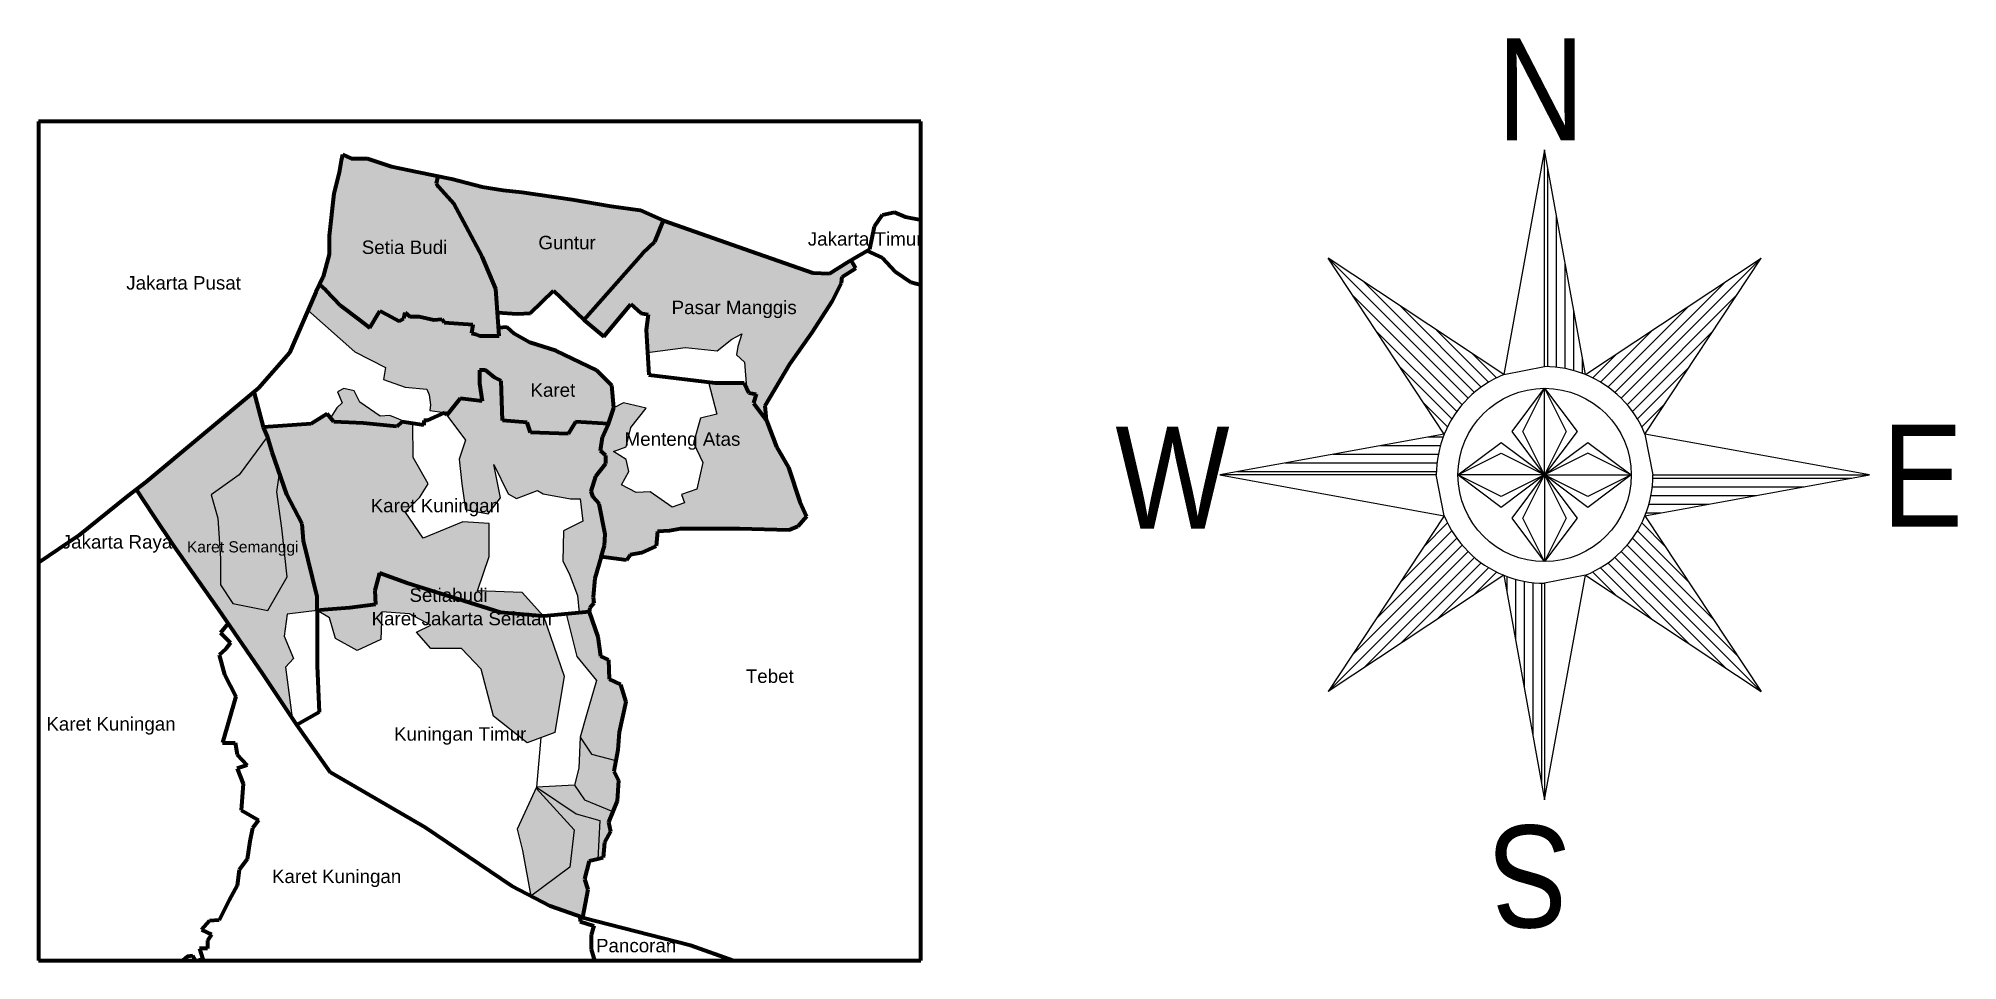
# Model space of a CAD drawing. Header units: millimetres. Extents: x -2888 to 7167, y -634 to 4310.
# Drawn here: x 1563 to 3678, y 2365 to 3381 of the extents above; entities that cross this region are included whole.
import ezdxf

# ---------------------------------------------------------------- set-up
doc = ezdxf.new("R2010")
doc.units = ezdxf.units.MM
doc.header["$MEASUREMENT"] = 0
doc.linetypes.add('ACAD_ISO06W100', pattern=[36, 24, -3, 0, -3, 0, -3, 0, -3])
doc.linetypes.add('PTS_EXT', pattern=[999999, 0, -999999])
doc.layers.add('Batas Luar', color=7, linetype='ACAD_ISO06W100', lineweight=211)
doc.styles.get("Standard").update_dxf_attribs({"font": 'arial.ttf'})

msp = doc.modelspace()

# ---------------------------------------------------------------- texts
at = {"linetype": 'Continuous', "width": 0.85}
for s, rotation, p in [('N', 0.0000025, (3170.83843, 3268.21168)), ('S', 180, (3251.92776, 2513.47529))]:
    msp.add_text(s, height=112.33089, rotation=rotation, dxfattribs=at).set_placement(p)
for s, p in [('W', (2750.26757, 2840.54875)), ('E', (3595.23638, 2842.48651))]:
    msp.add_text(s, height=112.33089, dxfattribs=at).set_placement(p)
at = {"color": 0, "attachment_point": 1}
for s, width, gutter_width, heights, insert, char_height in [('\\pxqc;Setia Budi', 165.4585035, 19.61852, [58.43178], (1884.19175, 3157.83927), 14.8013895), ('\\pxqc;Guntur', 165.4585035, 19.61852, [58.43178], (2063.28856, 3163.01976), 14.8013895), ('\\pxqc;Jakarta Timur', 165.4585035, 19.61852, [58.43178], (2391.80453, 3167.0567), 14.8013895), ('\\pxqc;Jakarta Pusat', 165.4585035, 19.61852, [58.43178], (1640.70889, 3118.61559), 14.8013895), ('\\pxqc;Pasar Manggis', 165.4585035, 19.61852, [58.43178], (2247.49098, 3091.56961), 14.8013895), ('\\pxqc;Karet', 165.4585035, 19.61852, [58.43178], (2047.67222, 3000.54107), 14.8013895), ('\\pxqc;Menteng Atas', 165.4585035, 19.61852, [58.43178], (2190.50563, 2946.516), 14.8013895), ('\\pxqc;Karet Kuningan', 165.4585035, 19.61852, [58.43178], (1918.16006, 2873.24912), 14.8013895), ('\\pxqc;Jakarta Raya', 165.4585035, 19.61852, [58.43178], (1567.36713, 2833.28537), 14.8013895), ('\\pxqc;Karet Semanggi', 137.3023357, 16.28003, [48.48841], (1719.95285, 2826.52652), 12.2826286), ('\\pxqc;Setiabudi', 165.4585035, 19.61852, [58.43178], (1932.707, 2774.56915), 14.8013895), ('\\pxqc;Karet Jakarta Selatan', 218.8801282, 19.61852, [58.43178], (1920.55219, 2748.7241), 14.8013895), ('\\pxqc;Tebet', 165.4585035, 19.61852, [58.43178], (2286.71466, 2685.27147), 14.8013895), ('\\pxqc;Karet Kuningan', 165.4585035, 19.61852, [58.43178], (1560.70651, 2632.72654), 14.8013895), ('\\pxqc;Kuningan Timur', 165.4585035, 19.61852, [58.43178], (1945.54263, 2621.6255), 14.8013895), ('\\pxqc;Karet Kuningan', 165.4585035, 19.61852, [58.43178], (1809.36985, 2464.73077), 14.8013895), ('\\pxqc;Pancoran', 165.4585035, 19.61852, [58.43178], (2139.44084, 2388.50361), 14.8013895)]:
    msp.add_mtext_dynamic_manual_height_columns(s, width=width, gutter_width=gutter_width, heights=heights, dxfattribs=dict(at, insert=insert, char_height=char_height))

# ---------------------------------------------------------------- hatches: boundary and pattern name
at = {"layer": 'Batas Luar', "ltscale": 100, "transparency": 33554687}
h = msp.add_hatch(color=2, dxfattribs=at)
h.dxf.hatch_style = 1
h.paths.add_polyline_path([(2034.84886, 3173.41444), (2021.52761, 3197.83674), (2004.50601, 3217.07854), (2002.2858, 3220.77889), (2003.86677, 3228.84184), (1980.82379, 3233.36007), (1952.70115, 3239.28063), (1926.05865, 3248.16146), (1908.29698, 3248.16146), (1898.67608, 3252.60188), (1897.19594, 3245.94125), (1894.97573, 3232.62), (1889.05517, 3209.67785), (1883.87469, 3163.05347), (1883.87469, 3142.33152), (1877.21406, 3117.90923), (1873.14368, 3109.39843), (1880.17434, 3103.10784), (1896.45587, 3086.08624), (1917.17781, 3070.54479), (1928.7821, 3061.84157), (1937.89976, 3077.20541), (1939.71653, 3080.26679), (1947.52066, 3076.46534), (1960.84191, 3069.06465), (1966.0224, 3072.02492), (1967.50254, 3078.68555), (1972.68302, 3074.24513), (1983.044, 3074.24513), (1999.32553, 3070.54479), (2008.20636, 3071.28485), (2010.42657, 3067.58451), (2042.24956, 3065.3643), (2040.76942, 3055.7434), (2046.68997, 3054.26326), (2049.65025, 3052.78312), (2071.11227, 3052.78312), (2067.41192, 3104.58798), (2052.61053, 3140.11132)])
h = msp.add_hatch(color=2, dxfattribs=at)
h.dxf.hatch_style = 1
h.paths.add_polyline_path([(2252.42929, 3180.07507), (2226.52686, 3191.17611), (2194.70387, 3195.61653), (2151.77984, 3203.01722), (2096.27463, 3211.15799), (2075.55268, 3213.37819), (2052.61053, 3217.07854), (2018.56733, 3225.95938), (2003.86677, 3228.84184), (2002.2858, 3220.77889), (2004.50601, 3217.07854), (2021.52761, 3197.83674), (2034.84886, 3173.41444), (2052.61053, 3140.11132), (2067.41192, 3104.58798), (2069.26209, 3078.68555), (2091.09414, 3077.20541), (2105.89553, 3077.94548), (2131.05789, 3102.36777), (2164.36102, 3070.54479), (2229.48713, 3143.81166), (2242.80838, 3156.39284)])
h = msp.add_hatch(color=2, dxfattribs=at)
h.dxf.hatch_style = 1
h.paths.add_polyline_path([(2448.5477, 3111.24861), (2449.28777, 3117.90923), (2464.08916, 3127.53013), (2459.03391, 3136.37681), (2455.20832, 3134.19076), (2435.22645, 3121.60958), (2416.72471, 3122.34965), (2348.63832, 3146.03187), (2252.42929, 3180.07507), (2242.80838, 3156.39284), (2229.48713, 3143.81166), (2164.36102, 3070.54479), (2186.5631, 3052.04305), (2216.16588, 3087.56638), (2227.26692, 3077.94548), (2235.40769, 3076.46534), (2233.18748, 3059.44374), (2234.66762, 3034.65142), (2276.51242, 3039.81521), (2311.56162, 3036.16963), (2327.62591, 3049.29335), (2338.57869, 3055.12625), (2334.19733, 3041.27331), (2332.73702, 3031.79516), (2341.49932, 3023.77512), (2343.82787, 2995.42773), (2346.41811, 2989.87721), (2354.55887, 2988.39707), (2351.5986, 2978.77617), (2365.65992, 2959.53436), (2364.17978, 2975.81589), (2391.56235, 3021.7002), (2415.98464, 3056.48347), (2438.18673, 3090.52666)])
h = msp.add_hatch(color=2, dxfattribs=at)
h.dxf.hatch_style = 1
h.paths.add_polyline_path([(2134.01817, 3036.50159), (2105.15546, 3045.38242), (2088.13386, 3055.00333), (2079.9931, 3062.40402), (2070.47363, 3061.72406), (2071.11227, 3052.78312), (2049.65025, 3052.78312), (2046.68997, 3054.26326), (2040.76942, 3055.7434), (2042.24956, 3065.3643), (2010.42657, 3067.58451), (2008.20636, 3071.28485), (1999.32553, 3070.54479), (1983.044, 3074.24513), (1972.68302, 3074.24513), (1967.50254, 3078.68555), (1966.0224, 3072.02492), (1960.84191, 3069.06465), (1947.52066, 3076.46534), (1939.71653, 3080.26679), (1937.89976, 3077.20541), (1928.7821, 3061.84157), (1917.17781, 3070.54479), (1896.45587, 3086.08624), (1880.17434, 3103.10784), (1873.14368, 3109.39843), (1869.0733, 3100.88763), (1860.50565, 3081.11613), (1912.3202, 3035.04373), (1946.08913, 3017.82579), (1943.93346, 3004.91225), (1967.64381, 2996.30328), (1991.35415, 2994.15116), (1994.22797, 2987.69431), (1995.66509, 2976.93305), (1994.94653, 2970.47637), (2011.16664, 2968.4152), (2013.38685, 2965.45492), (2028.18824, 2983.95666), (2052.61053, 2980.99638), (2049.65025, 3000.23819), (2049.65025, 3015.03957), (2056.31088, 3015.03957), (2065.93178, 3006.89881), (2073.33247, 3003.19846), (2074.81261, 2959.53436), (2102.19518, 2957.31416), (2105.89553, 2946.21311), (2147.33942, 2944.73297), (2155.48019, 2958.05422), (2167.3213, 2957.31416), (2191.74359, 2955.83402), (2197.66415, 2973.59568), (2195.44394, 2998.01798), (2178.42234, 3015.03957)])
h = msp.add_hatch(color=2, dxfattribs=at)
h.dxf.hatch_style = 1
h.paths.add_polyline_path([(2188.78331, 2912.16992), (2188.78331, 2921.05075), (2182.86276, 2926.23124), (2185.08296, 2941.03263), (2191.74359, 2955.83402), (2167.3213, 2957.31416), (2155.48019, 2958.05422), (2147.33942, 2944.73297), (2105.89553, 2946.21311), (2102.19518, 2957.31416), (2074.81261, 2959.53436), (2073.33247, 3003.19846), (2065.93178, 3006.89881), (2056.31088, 3015.03957), (2049.65025, 3015.03957), (2049.65025, 3000.23819), (2052.61053, 2980.99638), (2028.18824, 2983.95666), (2013.38685, 2965.45492), (2034.08086, 2937.8629), (2027.14151, 2916.98791), (2029.99613, 2889.90902), (2034.27826, 2861.40487), (2059.04524, 2856.68128), (2072.62338, 2874.5203), (2065.47703, 2910.91182), (2081.19884, 2878.80169), (2090.48886, 2873.80665), (2113.35742, 2882.36942), (2119.78882, 2878.80169), (2149.80333, 2873.09317), (2160.52285, 2873.09317), (2163.38147, 2848.83199), (2141.94242, 2838.12861), (2141.22787, 2804.59118), (2148.37422, 2791.03354), (2157.66423, 2766.77253), (2159.3515, 2747.65015), (2170.28158, 2748.61456), (2171.02164, 2753.05498), (2175.46206, 2758.23547), (2174.72199, 2764.89609), (2176.60281, 2785.50019), (2183.60283, 2809.30026), (2187.30317, 2821.88144), (2188.04324, 2834.46262), (2181.38262, 2867.76575), (2174.72199, 2875.16644), (2172.50178, 2881.82707), (2177.68227, 2898.1086)])
h = msp.add_hatch(color=2, dxfattribs=at)
h.dxf.hatch_style = 1
h.paths.add_polyline_path([(1837.53638, 2746.38218), (1870.55344, 2750.0947), (1870.55344, 2765.63616), (1855.75205, 2827.06193), (1854.27191, 2845.56366), (1837.25031, 2878.12672), (1829.10955, 2901.43891), (1826.05309, 2880.99103), (1831.56588, 2841.08187), (1837.76803, 2787.41098), (1816.40539, 2750.25419), (1777.81462, 2757.82307), (1764.03203, 2778.46574), (1764.03203, 2807.36556), (1761.27583, 2852.09122), (1753.69539, 2877.55056), (1784.70572, 2899.56942), (1815.7883, 2941.7727), (1811.34788, 2952.13367), (1801.36301, 2991.05404), (1681.83572, 2891.44797), (1671.47475, 2883.67724), (1690.71655, 2854.4445), (1712.91864, 2821.14137), (1761.76322, 2751.57484), (1810.60781, 2680.52817), (1843.12322, 2632.07383), (1835.61636, 2687.909), (1844.73634, 2697.49478), (1834.17605, 2721.93856)])
at = {"layer": 'Batas Luar', "ltscale": 100, "true_color": 0xf8d731, "transparency": 33554687}
h = msp.add_hatch(color=40, dxfattribs=at)
h.dxf.hatch_style = 1
h.paths.add_polyline_path([(1917.64656, 2979.67883), (1911.4052, 2992.14323), (1900.05714, 2994.6927), (1892.9644, 2991.01006), (1898.07111, 2979.11224), (1892.39708, 2973.44672), (1885.35483, 2962.49464), (1889.05517, 2958.05422), (1921.61823, 2956.57409), (1958.6217, 2952.87374), (1963.80219, 2958.05422), (1970.74056, 2957.00296), (1950.5565, 2964.94825), (1940.05942, 2964.38167)])
at = {"layer": 'Batas Luar', "ltscale": 100, "transparency": 33554687}
h = msp.add_hatch(color=2, dxfattribs=at)
h.dxf.hatch_style = 1
h.paths.add_polyline_path([(2390.08221, 2907.7295), (2376.76096, 2930.67165), (2365.65992, 2959.53436), (2351.5986, 2978.77617), (2354.55887, 2988.39707), (2346.41811, 2989.87721), (2341.23762, 3000.97825), (2309.41464, 3000.97825), (2301.90469, 3001.88855), (2310.9763, 2966.62161), (2293.09752, 2962.02271), (2285.31633, 2935.14356), (2295.58056, 2913.18206), (2288.98192, 2883.90012), (2272.11987, 2878.04387), (2275.29619, 2868.89819), (2261.80993, 2864.21437), (2237.67559, 2880.79489), (2222.27945, 2880.06297), (2206.15035, 2888.84743), (2213.97732, 2903.21847), (2211.28227, 2916.66535), (2197.35244, 2925.44981), (2211.28227, 2930.57431), (2216.41418, 2951.80371), (2233.27344, 2973.2301), (2208.33283, 2979.20498), (2197.66415, 2973.59568), (2191.74359, 2955.83402), (2185.08296, 2941.03263), (2182.86276, 2926.23124), (2188.78331, 2921.05075), (2188.78331, 2912.16992), (2177.68227, 2898.1086), (2172.50178, 2881.82707), (2174.72199, 2875.16644), (2181.38262, 2867.76575), (2188.04324, 2834.46262), (2187.30317, 2821.88144), (2183.60283, 2809.30026), (2211.72547, 2805.59991), (2215.42581, 2811.52047), (2228.00699, 2813.74068), (2244.28852, 2821.14137), (2245.76866, 2837.4229), (2259.08991, 2838.16297), (2270.93102, 2840.38318), (2336.05714, 2840.38318), (2390.82228, 2838.90304), (2400.44318, 2842.60339), (2410.06409, 2853.70443), (2402.66339, 2869.98596)])
h = msp.add_hatch(color=2, dxfattribs=at)
h.dxf.hatch_style = 1
h.paths.add_polyline_path([(1967.48177, 2858.86673), (1983.83612, 2875.19655), (1992.92169, 2889.71187), (1976.56734, 2918.74267), (1976.01334, 2956.20405), (1963.80219, 2958.05422), (1958.6217, 2952.87374), (1921.61823, 2956.57409), (1889.05517, 2958.05422), (1881.65448, 2966.93506), (1863.89281, 2955.83402), (1811.34788, 2952.13367), (1815.7883, 2941.7727), (1820.96878, 2924.7511), (1837.25031, 2878.12672), (1854.27191, 2845.56366), (1855.75205, 2827.06193), (1870.55344, 2765.63616), (1870.55344, 2750.0947), (1877.95413, 2750.83477), (1906.81684, 2753.05498), (1934.93948, 2756.75533), (1934.19941, 2772.29679), (1939.3799, 2791.53859), (1969.72275, 2780.43755), (2025.96803, 2762.67588), (2072.5924, 2747.87449), (2119.95685, 2744.17415), (2096.49896, 2769.96017), (2047.43592, 2771.77467), (2060.15588, 2809.87746), (2060.15588, 2846.16575), (2031.08157, 2847.98025), (1987.47051, 2829.8361)])
at = {"layer": 'Batas Luar', "ltscale": 100, "true_color": 0xf8991e, "transparency": 33554687}
h = msp.add_hatch(color=30, dxfattribs=at)
h.dxf.hatch_style = 1
h.paths.add_polyline_path([(1831.56588, 2841.08187), (1826.05309, 2880.99103), (1829.10955, 2901.43891), (1820.96878, 2924.7511), (1815.7883, 2941.7727), (1784.70572, 2899.56942), (1753.69539, 2877.55056), (1761.27583, 2852.09122), (1764.03203, 2807.36556), (1764.03203, 2778.46574), (1777.81462, 2757.82307), (1816.40539, 2750.25419), (1837.76803, 2787.41098)])
at = {"layer": 'Batas Luar', "ltscale": 100, "true_color": 0xed1f24, "transparency": 33554687}
h = msp.add_hatch(color=240, dxfattribs=at)
h.dxf.hatch_style = 1
h.paths.add_polyline_path([(1799.66336, 2867.83837), (1792.9507, 2859.12735), (1788.00283, 2844.61508), (1794.3342, 2826.0289), (1788.24368, 2808.54493), (1796.97038, 2805.327), (1804.08272, 2807.17957), (1813.74762, 2809.6853), (1814.88946, 2819.94757)])
at = {"layer": 'Batas Luar', "ltscale": 100, "transparency": 33554687}
h = msp.add_hatch(color=2, dxfattribs=at)
h.dxf.hatch_style = 1
h.paths.add_polyline_path([(2119.95685, 2744.17415), (2072.5924, 2747.87449), (2025.96803, 2762.67588), (1969.72275, 2780.43755), (1939.3799, 2791.53859), (1934.19941, 2772.29679), (1934.93948, 2756.75533), (1906.81684, 2753.05498), (1877.95413, 2750.83477), (1870.55344, 2750.0947), (1884.1921, 2742.10418), (1890.96557, 2719.56052), (1914.67151, 2706.03453), (1940.63555, 2718.43344), (1941.76459, 2748.86717), (1972.244, 2746.61284), (1995.94995, 2734.21393), (1980.14572, 2726.32369), (1995.94995, 2708.28887), (2029.8161, 2708.28887), (2051.26435, 2685.74521), (2064.81089, 2633.89508), (2102.06377, 2604.5886), (2132.54318, 2615.86026), (2142.70299, 2677.85514)])
h = msp.add_hatch(color=2, dxfattribs=at)
h.dxf.hatch_style = 1
h.paths.add_polyline_path([(2191.74359, 2696.06963), (2182.86276, 2699.76998), (2179.90248, 2721.23199), (2170.28158, 2748.61456), (2145.11921, 2746.39435), (2156.74323, 2699.62489), (2178.46555, 2673.28741), (2167.60439, 2635.33016), (2160.5785, 2610.77627), (2173.03477, 2591.95057), (2199.88435, 2585.05921), (2202.10456, 2596.90032), (2203.5847, 2616.14213), (2210.9854, 2649.44525), (2205.06484, 2668.68706), (2192.48366, 2674.60762)])
at = {"layer": 'Batas Luar', "ltscale": 100, "true_color": 0xf8991e, "transparency": 33554687}
h = msp.add_hatch(color=30, dxfattribs=at)
h.dxf.hatch_style = 1
h.paths.add_polyline_path([(2202.84463, 2562.85712), (2197.66415, 2573.2181), (2199.88435, 2585.05921), (2173.03477, 2591.95057), (2160.5785, 2610.77627), (2159.07054, 2576.45777), (2154.41593, 2557.86652), (2165.27709, 2541.59915), (2196.58157, 2528.8817), (2201.36449, 2540.65504)])
at = {"layer": 'Batas Luar', "ltscale": 100, "transparency": 33554687}
h = msp.add_hatch(color=3, dxfattribs=at)
h.dxf.hatch_style = 1
h.paths.add_polyline_path([(2153.74258, 2508.76572), (2111.81354, 2554.62074), (2090.95656, 2509.49815), (2096.88145, 2485.83521), (2106.26557, 2435.56517), (2149.06277, 2467.48832)])
h = msp.add_hatch(color=2, dxfattribs=at)
h.dxf.hatch_style = 1
h.paths.add_polyline_path([(2182.19596, 2518.96344), (2156.1275, 2526.06236), (2112.28519, 2555.64113), (2111.81354, 2554.62074), (2153.74258, 2508.76572), (2149.06277, 2467.48832), (2106.26557, 2435.56517), (2127.35755, 2424.46413), (2162.88088, 2411.88295), (2168.80144, 2442.96587), (2165.10109, 2454.06691), (2170.28158, 2474.04879), (2179.90248, 2476.269)])
h = msp.add_hatch(color=2, dxfattribs=at)
h.dxf.hatch_style = 1
h.paths.add_polyline_path([(2165.27709, 2541.59915), (2154.41593, 2557.86652), (2112.28519, 2555.64113), (2156.1275, 2526.06236), (2182.19596, 2518.96344), (2179.90248, 2476.269), (2185.82303, 2477.74913), (2187.30317, 2494.77073), (2193.9638, 2506.61184), (2191.74359, 2516.97282), (2196.58157, 2528.8817)])

# ---------------------------------------------------------------- linework, layer by layer
at = {"linetype": 'Continuous'}
for p, q in [((3268.34502, 3010.15955), (3223.34105, 3257.68066)), ((3223.34105, 3018.96349), (3223.34105, 3257.68066)), ((3226.9216, 3018.90732), (3226.9216, 3237.98063)), ((3236.47113, 3018.24738), (3236.47113, 3185.46594)), ((3178.33708, 3010.15955), (2984.62809, 3138.3291)), ((3112.79482, 2944.61448), (2984.62809, 3138.3291)), ((3138.94405, 2984.01454), (2984.62949, 3138.3291)), ((3246.01925, 3016.78708), (3246.01925, 3132.95125)), ((3268.34502, 3010.15955), (3462.05401, 3138.3291)), ((3307.73946, 2984.01454), (3462.05401, 3138.3291)), ((3333.88868, 2944.61448), (3462.05401, 3138.3291)), ((3145.96613, 2990.48761), (3024.53644, 3111.9173)), ((3300.71737, 2990.48761), (3422.14425, 3111.9173)), ((3132.46256, 2976.97982), (3011.03427, 3098.40951)), ((3314.22095, 2976.97982), (3435.64923, 3098.40951)), ((3153.53443, 2996.4271), (3064.4462, 3085.5055)), ((3255.56738, 3014.52642), (3255.56738, 3080.43657)), ((3293.14768, 2996.4271), (3382.23449, 3085.5055)), ((3126.52727, 2969.41153), (3037.44045, 3058.50396)), ((3161.66578, 3001.7909), (3104.35596, 3059.10774)), ((3285.01773, 3001.7909), (3342.32614, 3059.10774)), ((3320.15623, 2969.41153), (3409.24305, 3058.50396)), ((3170.38827, 3006.57901), (3144.26572, 3032.69594)), ((3265.11691, 3011.42328), (3265.11691, 3027.92188)), ((3276.29383, 3006.57901), (3302.41638, 3032.69594)), ((3121.15505, 2961.28158), (3063.84664, 3018.59841)), ((3325.52846, 2961.28158), (3382.83827, 3018.59841)), ((3187.53418, 2947.35255), (3223.34105, 2995.09317)), ((3199.47074, 2947.35255), (3223.34105, 2995.09317)), ((3223.34105, 2995.09317), (3259.14792, 2947.35255)), ((3116.37396, 2952.56189), (3090.25282, 2978.67882)), ((3330.30954, 2952.56189), (3356.43209, 2978.67882)), ((3112.79482, 2944.61448), (2865.27231, 2899.61192)), ((3111.53391, 2941.38497), (3095.0325, 2941.38497)), ((3223.34105, 2899.61192), (3187.53418, 2947.35255)), ((3223.34105, 2899.61192), (3199.47074, 2947.35255)), ((3259.14792, 2947.35255), (3223.34105, 2899.61192)), ((3106.15887, 2922.28872), (2989.99891, 2922.28872)), ((3108.41813, 2931.83684), (3042.51641, 2931.83684)), ((3127.85558, 2899.61192), (3175.59902, 2935.41739)), ((3175.59902, 2935.41739), (3223.34105, 2899.61192)), ((3223.34105, 2899.61192), (3271.08449, 2935.41739)), ((3271.08449, 2923.48224), (3223.34105, 2899.61192)), ((3271.08449, 2935.41739), (3318.82652, 2899.61192)), ((3318.82652, 2899.61192), (3271.08449, 2923.48224)), ((3103.98527, 2899.61192), (2865.27231, 2899.61192)), ((3104.03863, 2903.19247), (2884.96532, 2903.19247)), ((3104.70981, 2912.74059), (2937.48282, 2912.74059)), ((3175.59902, 2875.74161), (3127.85558, 2899.61192)), ((3175.59902, 2863.80645), (3127.85558, 2899.61192)), ((3223.34105, 2899.61192), (3175.59902, 2875.74161)), ((3223.34105, 2899.61192), (3175.59902, 2863.80645)), ((3187.53418, 2851.8713), (3223.34105, 2899.61192)), ((3223.34105, 2899.61192), (3247.21277, 2851.8713)), ((3223.34105, 2899.61192), (3259.14792, 2851.8713)), ((3271.08449, 2863.80645), (3223.34105, 2899.61192)), ((3318.82652, 2899.61192), (3271.08449, 2863.80645)), ((3333.88868, 2854.60936), (3581.41119, 2899.61192)), ((3342.69823, 2899.61192), (3581.41119, 2899.61192)), ((3340.52463, 2876.93512), (3456.68319, 2876.93512)), ((3341.9737, 2886.48325), (3509.20069, 2886.48325)), ((3342.64488, 2896.03137), (3561.71678, 2896.03137)), ((3335.14819, 2857.83887), (3351.6496, 2857.83887)), ((3338.26538, 2867.387), (3404.1671, 2867.387)), ((3112.79482, 2854.60936), (2984.62809, 2660.89475)), ((3121.15505, 2837.92822), (3063.84523, 2780.62543)), ((3116.37396, 2846.66195), (3090.25142, 2820.53098)), ((3223.34105, 2804.13067), (3187.53418, 2851.8713)), ((3247.21277, 2851.8713), (3223.34105, 2804.13067)), ((3259.14792, 2851.8713), (3223.34105, 2804.13067)), ((3325.52846, 2837.92822), (3382.83687, 2780.62543)), ((3330.30954, 2846.66195), (3356.43068, 2820.53098)), ((3333.88868, 2854.60936), (3462.05401, 2660.89475)), ((3138.94405, 2815.2093), (2984.62949, 2660.89475)), ((3132.46256, 2822.22998), (3011.03427, 2700.80029)), ((3126.52727, 2829.79828), (3037.43905, 2740.71988)), ((3307.73946, 2815.2093), (3462.05401, 2660.89475)), ((3314.22095, 2822.22998), (3435.64783, 2700.80029)), ((3320.15623, 2829.79828), (3409.24305, 2740.71988)), ((3145.96613, 2808.73623), (3024.53785, 2687.30655)), ((3153.53443, 2802.79674), (3064.44761, 2713.70431)), ((3161.66578, 2797.4189), (3104.35737, 2740.1161)), ((3170.38827, 2792.64484), (3144.26713, 2766.51386)), ((3276.29383, 2792.64484), (3302.41778, 2766.51386)), ((3285.01773, 2797.4189), (3342.32614, 2740.1161)), ((3293.14908, 2802.79674), (3382.2359, 2713.70431)), ((3300.71737, 2808.73623), (3422.14566, 2687.30655)), ((3178.33708, 2789.06429), (2984.62809, 2660.89475)), ((3178.33708, 2789.06429), (3223.34105, 2541.54318)), ((3181.5666, 2787.80057), (3181.5666, 2771.30197)), ((3191.11472, 2784.68338), (3191.11472, 2718.78728)), ((3200.66425, 2782.42272), (3200.66425, 2666.27259)), ((3210.21238, 2780.97646), (3210.21238, 2613.74386)), ((3219.7605, 2780.30248), (3219.7605, 2561.22917)), ((3223.34105, 2780.24631), (3223.34105, 2541.54318)), ((3268.34502, 2789.06429), (3462.05401, 2660.89475))]:
    msp.add_line(p, q, dxfattribs=at)
at = {"linetype": 'PTS_EXT'}
msp.add_lwpolyline([(2984.62809, 3138.3291), (3112.79482, 2944.61448), (2865.27231, 2899.61192), (3112.79482, 2854.60936), (2984.62809, 2660.89475), (3178.33708, 2789.06429), (3223.34105, 2541.54318), (3268.34502, 2789.06429), (3462.05401, 2660.89475), (3333.88868, 2854.60936), (3581.41119, 2899.61192), (3333.88868, 2944.61448), (3462.05401, 3138.3291), (3268.34502, 3010.15955), (3223.34105, 3257.68066), (3178.33708, 3010.15955)], close=True, dxfattribs=at)
at = {"linetype": 'Continuous'}
for points in [[(3223.34105, 3257.68066), (3178.33708, 3010.15955), (3223.34105, 3018.96349), (3223.34105, 3257.68066)], [(3223.34105, 2899.61192), (3223.34105, 2995.09317), (3247.21277, 2947.35255), (3223.34105, 2899.61192)], [(3581.41119, 2899.61192), (3333.88868, 2944.61448), (3342.69823, 2899.61192), (3581.41119, 2899.61192)], [(3223.34105, 2899.61192), (3127.85558, 2899.61192), (3175.59902, 2923.48224), (3223.34105, 2899.61192)], [(2865.27231, 2899.61192), (3112.79482, 2854.60936), (3103.98527, 2899.61192), (2865.27231, 2899.61192)], [(3223.34105, 2899.61192), (3223.34105, 2804.13067), (3199.47074, 2851.8713), (3223.34105, 2899.61192)], [(3223.34105, 2899.61192), (3318.82652, 2899.61192), (3271.08449, 2875.74161), (3223.34105, 2899.61192)], [(3223.34105, 2541.54318), (3268.34502, 2789.06429), (3223.34105, 2780.24631), (3223.34105, 2541.54318)]]:
    msp.add_lwpolyline(points, close=True, dxfattribs=at)
at = {"color": 7, "ltscale": 100, "true_color": 0xffffff}
for points in [[(1860.50565, 3081.11613), (1912.3202, 3035.04373), (1946.08913, 3017.82579), (1943.93346, 3004.91225), (1967.64381, 2996.30328), (1991.35415, 2994.15116), (1994.22797, 2987.69431), (1995.66509, 2976.93305), (1994.94653, 2970.47637), (2011.16664, 2968.4152)], [(2234.66762, 3034.65142), (2276.51242, 3039.81521), (2311.56162, 3036.16963), (2327.62591, 3049.29335), (2338.57869, 3055.12625), (2334.19733, 3041.27331), (2332.73702, 3031.79516), (2341.49932, 3023.77512), (2343.82787, 2995.42773)], [(1970.74056, 2957.00296), (1950.5565, 2964.94825), (1940.05942, 2964.38167), (1917.64656, 2979.67883), (1911.4052, 2992.14323), (1900.05714, 2994.6927), (1892.9644, 2991.01006), (1898.07111, 2979.11224), (1892.39708, 2973.44672), (1885.35483, 2962.49464)], [(2301.90469, 3001.88855), (2310.9763, 2966.62161), (2293.09752, 2962.02271), (2285.31633, 2935.14356), (2295.58056, 2913.18206), (2288.98192, 2883.90012), (2272.11987, 2878.04387), (2275.29619, 2868.89819), (2261.80993, 2864.21437), (2237.67559, 2880.79489), (2222.27945, 2880.06297), (2206.15035, 2888.84743), (2213.97732, 2903.21847), (2211.28227, 2916.66535), (2197.35244, 2925.44981), (2211.28227, 2930.57431), (2216.41418, 2951.80371), (2233.27344, 2973.2301), (2208.33283, 2979.20498), (2197.66415, 2973.59568)], [(2013.38685, 2965.45492), (2034.08086, 2937.8629), (2027.14151, 2916.98791), (2029.99613, 2889.90902), (2034.27826, 2861.40487), (2059.04524, 2856.68128), (2072.62338, 2874.5203), (2065.47703, 2910.91182), (2081.19884, 2878.80169), (2090.48886, 2873.80665), (2113.35742, 2882.36942), (2119.78882, 2878.80169), (2149.80333, 2873.09317), (2160.52285, 2873.09317), (2163.38147, 2848.83199), (2141.94242, 2838.12861), (2141.22787, 2804.59118), (2148.37422, 2791.03354), (2157.66423, 2766.77253), (2159.3515, 2747.65015)], [(1815.7883, 2941.7727), (1784.70572, 2899.56942), (1753.69539, 2877.55056), (1761.27583, 2852.09122), (1764.03203, 2807.36556), (1764.03203, 2778.46574), (1777.81462, 2757.82307), (1816.40539, 2750.25419), (1837.76803, 2787.41098), (1831.56588, 2841.08187), (1826.05309, 2880.99103), (1829.10955, 2901.43891)], [(2119.95685, 2744.17415), (2096.49896, 2769.96017), (2047.43592, 2771.77467), (2060.15588, 2809.87746), (2060.15588, 2846.16575), (2031.08157, 2847.98025), (1987.47051, 2829.8361), (1967.48177, 2858.86673), (1983.83612, 2875.19655), (1992.92169, 2889.71187), (1976.56734, 2918.74267), (1976.01334, 2956.20405)], [(1870.55344, 2750.0947), (1837.53638, 2746.38218), (1834.17605, 2721.93856), (1844.73634, 2697.49478), (1835.61636, 2687.909), (1843.12322, 2632.07383)], [(2119.95685, 2744.17415), (2142.70299, 2677.85514), (2132.54318, 2615.86026), (2102.06377, 2604.5886), (2064.81089, 2633.89508), (2051.26435, 2685.74521), (2029.8161, 2708.28887), (1995.94995, 2708.28887), (1980.14572, 2726.32369), (1995.94995, 2734.21393), (1972.244, 2746.61284), (1941.76459, 2748.86717), (1940.63555, 2718.43344), (1914.67151, 2706.03453), (1890.96557, 2719.56052), (1884.1921, 2742.10418), (1870.55344, 2750.0947)], [(2145.11921, 2746.39435), (2156.74323, 2699.62489), (2178.46555, 2673.28741), (2167.60439, 2635.33016), (2160.5785, 2610.77627), (2173.03477, 2591.95057), (2199.88435, 2585.05921)], [(2117.30348, 2610.22443), (2112.28519, 2555.64113), (2090.95656, 2509.49815), (2096.88145, 2485.83521), (2106.26557, 2435.56517)], [(2160.5785, 2610.77627), (2159.07054, 2576.45777), (2154.41593, 2557.86652), (2165.27709, 2541.59915), (2196.58157, 2528.8817)], [(2111.81354, 2554.62074), (2153.74258, 2508.76572), (2149.06277, 2467.48832), (2106.26557, 2435.56517)], [(2154.41593, 2557.86652), (2112.28519, 2555.64113)], [(2112.28519, 2555.64113), (2156.1275, 2526.06236), (2182.19596, 2518.96344), (2179.90248, 2476.269)]]:
    msp.add_lwpolyline(points, dxfattribs=at)
at = {"ltscale": 100}
msp.add_lwpolyline([(1736.60086, 2364.51851), (1733.64058, 2369.69899), (1727.72003, 2368.95892), (1722.53954, 2364.51851)], dxfattribs=at)
at = {"linetype": 'Continuous'}
msp.add_circle((3223.34105, 2899.61192), 95.48533, dxfattribs=at)
for start, end in [(112.151, 157.849), (67.8485, 90), (22.1515, 67.8486), (157.849, 180), (337.849, 0.00000319), (202.151, 247.849), (292.151, 337.849), (247.849, 270)]:
    msp.add_arc((3223.34105, 2899.61192), 119.35662, start, end, dxfattribs=at)
at = {"layer": 'Batas Luar', "ltscale": 100, "transparency": 33554687}
for points in [[(2535.8759, 3288.86528), (1563.4246, 3288.86528), (1563.4246, 2364.51851), (2535.8759, 2364.51851)], [(1563.4246, 2364.51851), (2535.8759, 2364.51851), (2535.8759, 3288.86528), (1563.4246, 3288.86528)]]:
    msp.add_lwpolyline(points, close=True, dxfattribs=at)
for points in [[(1898.67608, 3252.60188), (1897.19594, 3245.94125), (1894.97573, 3232.62), (1889.05517, 3209.67785), (1883.87469, 3163.05347), (1883.87469, 3142.33152), (1877.21406, 3117.90923), (1869.0733, 3100.88763), (1840.21059, 3034.28138), (1806.16739, 2995.0577), (1681.83572, 2891.44797), (1661.11378, 2875.90651), (1607.82877, 2832.98248), (1563.4246, 2802.63963)], [(1898.67608, 3252.60188), (1908.29698, 3248.16146), (1926.05865, 3248.16146), (1952.70115, 3239.28063), (1980.82379, 3233.36007), (2018.56733, 3225.95938), (2052.61053, 3217.07854), (2075.55268, 3213.37819), (2096.27463, 3211.15799), (2151.77984, 3203.01722), (2194.70387, 3195.61653), (2226.52686, 3191.17611), (2252.42929, 3180.07507), (2348.63832, 3146.03187), (2416.72471, 3122.34965), (2435.22645, 3121.60958), (2455.20832, 3134.19076), (2465.5693, 3140.11132), (2479.63062, 3148.25208), (2484.8111, 3173.41444), (2493.69194, 3185.99562), (2507.01319, 3188.9559), (2518.8543, 3183.77542), (2535.8759, 3180.81514)], [(1873.14368, 3109.39843), (1880.17434, 3103.10784), (1896.45587, 3086.08624), (1917.17781, 3070.54479), (1928.7821, 3061.84157), (1937.89976, 3077.20541), (1939.71653, 3080.26679), (1947.52066, 3076.46534), (1960.84191, 3069.06465), (1966.0224, 3072.02492), (1967.50254, 3078.68555), (1972.68302, 3074.24513), (1983.044, 3074.24513), (1999.32553, 3070.54479), (2008.20636, 3071.28485), (2010.42657, 3067.58451), (2042.24956, 3065.3643), (2040.76942, 3055.7434), (2046.68997, 3054.26326), (2049.65025, 3052.78312), (2071.11227, 3052.78312), (2067.41192, 3104.58798), (2052.61053, 3140.11132), (2034.84886, 3173.41444), (2021.52761, 3197.83674), (2004.50601, 3217.07854), (2002.2858, 3220.77889), (2003.86677, 3228.84184)], [(2069.26209, 3078.68555), (2091.09414, 3077.20541), (2105.89553, 3077.94548), (2131.05789, 3102.36777), (2164.36102, 3070.54479), (2229.48713, 3143.81166), (2242.80838, 3156.39284), (2252.42929, 3180.07507)], [(2164.36102, 3070.54479), (2186.5631, 3052.04305), (2216.16588, 3087.56638), (2227.26692, 3077.94548), (2235.40769, 3076.46534), (2233.18748, 3059.44374), (2236.14776, 3009.85909), (2309.41464, 3000.97825), (2341.23762, 3000.97825), (2346.41811, 2989.87721), (2354.55887, 2988.39707), (2351.5986, 2978.77617), (2365.65992, 2959.53436), (2364.17978, 2975.81589), (2391.56235, 3021.7002), (2415.98464, 3056.48347), (2438.18673, 3090.52666), (2448.5477, 3111.24861), (2449.28777, 3117.90923), (2464.08916, 3127.53013), (2459.03391, 3136.37681)], [(2476.68416, 3146.54624), (2493.69194, 3138.63118), (2507.75326, 3123.82979), (2524.77485, 3111.98868), (2535.8759, 3109.0284)], [(2365.65992, 2959.53436), (2376.76096, 2930.67165), (2390.08221, 2907.7295), (2402.66339, 2869.98596), (2410.06409, 2853.70443), (2400.44318, 2842.60339), (2390.82228, 2838.90304), (2336.05714, 2840.38318), (2270.93102, 2840.38318), (2259.08991, 2838.16297), (2245.76866, 2837.4229), (2244.28852, 2821.14137), (2228.00699, 2813.74068), (2215.42581, 2811.52047), (2211.72547, 2805.59991), (2183.60283, 2809.30026), (2187.30317, 2821.88144), (2188.04324, 2834.46262), (2181.38262, 2867.76575), (2174.72199, 2875.16644), (2172.50178, 2881.82707), (2177.68227, 2898.1086), (2188.78331, 2912.16992), (2188.78331, 2921.05075), (2182.86276, 2926.23124), (2185.08296, 2941.03263), (2191.74359, 2955.83402), (2197.66415, 2973.59568), (2195.44394, 2998.01798), (2178.42234, 3015.03957), (2134.01817, 3036.50159), (2105.15546, 3045.38242), (2088.13386, 3055.00333), (2079.9931, 3062.40402), (2070.47363, 3061.72406)], [(2191.74359, 2955.83402), (2167.3213, 2957.31416), (2155.48019, 2958.05422), (2147.33942, 2944.73297), (2105.89553, 2946.21311), (2102.19518, 2957.31416), (2074.81261, 2959.53436), (2073.33247, 3003.19846), (2065.93178, 3006.89881), (2056.31088, 3015.03957), (2049.65025, 3015.03957), (2049.65025, 3000.23819), (2052.61053, 2980.99638), (2028.18824, 2983.95666), (2013.38685, 2965.45492), (2011.16664, 2968.4152), (1991.92483, 2959.53436), (1988.22448, 2959.53436), (1988.22448, 2954.35388), (1963.80219, 2958.05422), (1958.6217, 2952.87374), (1921.61823, 2956.57409), (1889.05517, 2958.05422), (1881.65448, 2966.93506), (1863.89281, 2955.83402), (1811.34788, 2952.13367), (1801.36301, 2991.05404)], [(2183.60283, 2809.30026), (2176.60281, 2785.50019), (2174.72199, 2764.89609), (2175.46206, 2758.23547), (2171.02164, 2753.05498), (2170.28158, 2748.61456), (2119.95685, 2744.17415), (2072.5924, 2747.87449), (2025.96803, 2762.67588), (1969.72275, 2780.43755), (1939.3799, 2791.53859), (1934.19941, 2772.29679), (1934.93948, 2756.75533), (1906.81684, 2753.05498), (1877.95413, 2750.83477), (1870.55344, 2750.0947), (1870.55344, 2765.63616), (1855.75205, 2827.06193), (1854.27191, 2845.56366), (1837.25031, 2878.12672), (1820.96878, 2924.7511), (1815.7883, 2941.7727), (1811.34788, 2952.13367)], [(1870.55344, 2750.0947), (1870.55344, 2689.40901), (1872.77365, 2638.34421), (1848.35135, 2624.28289), (1810.60781, 2680.52817), (1761.76322, 2751.57484), (1712.91864, 2821.14137), (1690.71655, 2854.4445), (1671.47475, 2883.67724)], [(1772.58159, 2735.83904), (1763.98343, 2725.67241), (1775.08447, 2714.57137), (1769.90399, 2707.91074), (1762.50329, 2701.25012), (1768.42385, 2679.7881), (1781.00503, 2655.36581), (1766.20364, 2604.30102), (1780.26496, 2604.30102), (1782.48517, 2591.71983), (1793.58621, 2579.87872), (1782.48517, 2576.17838), (1789.14579, 2559.15678), (1786.92559, 2530.29407), (1806.16739, 2519.19303), (1799.50677, 2510.31219), (1796.54649, 2496.25087), (1793.58621, 2476.269), (1784.70538, 2464.42788), (1782.48517, 2447.40629), (1773.60434, 2431.12476), (1762.50329, 2408.92267), (1752.14232, 2408.1826), (1743.26149, 2398.5617), (1754.36253, 2393.38121), (1749.92211, 2386.72059), (1749.92211, 2377.83976), (1741.04128, 2377.83976), (1744.74163, 2365.99864), (1740.30121, 2364.51851)], [(2170.28158, 2748.61456), (2179.90248, 2721.23199), (2182.86276, 2699.76998), (2191.74359, 2696.06963), (2192.48366, 2674.60762), (2205.06484, 2668.68706), (2210.9854, 2649.44525), (2203.5847, 2616.14213), (2202.10456, 2596.90032), (2197.66415, 2573.2181), (2202.84463, 2562.85712), (2201.36449, 2540.65504), (2191.74359, 2516.97282), (2193.9638, 2506.61184), (2187.30317, 2494.77073), (2185.82303, 2477.74913), (2179.90248, 2476.269), (2170.28158, 2474.04879), (2165.10109, 2454.06691), (2168.80144, 2442.96587), (2162.88088, 2411.88295), (2127.35755, 2424.46413), (2085.17359, 2446.66622), (1989.70462, 2511.05226), (1885.35483, 2571.73796), (1848.35135, 2624.28289)], [(2160.01764, 2412.89702), (2160.66067, 2407.44253), (2175.46206, 2403.00212), (2172.50178, 2392.64115), (2172.50178, 2377.09969), (2176.20213, 2364.51851)], [(2162.88088, 2411.88295), (2282.03207, 2381.5401), (2329.39651, 2364.51851)], [(1736.60086, 2364.51851), (1733.64058, 2369.69899), (1727.72003, 2368.95892), (1722.53954, 2364.51851)]]:
    msp.add_lwpolyline(points, dxfattribs=at)

msp.set_redraw_order([(e.dxf.handle, doc.entitydb.next_handle()) for e in msp.query("TEXT MTEXT ATTDEF DIMENSION ARC_DIMENSION")])  # texts and dimensions are drawn at this point

doc.saveas('drawing.dxf')
